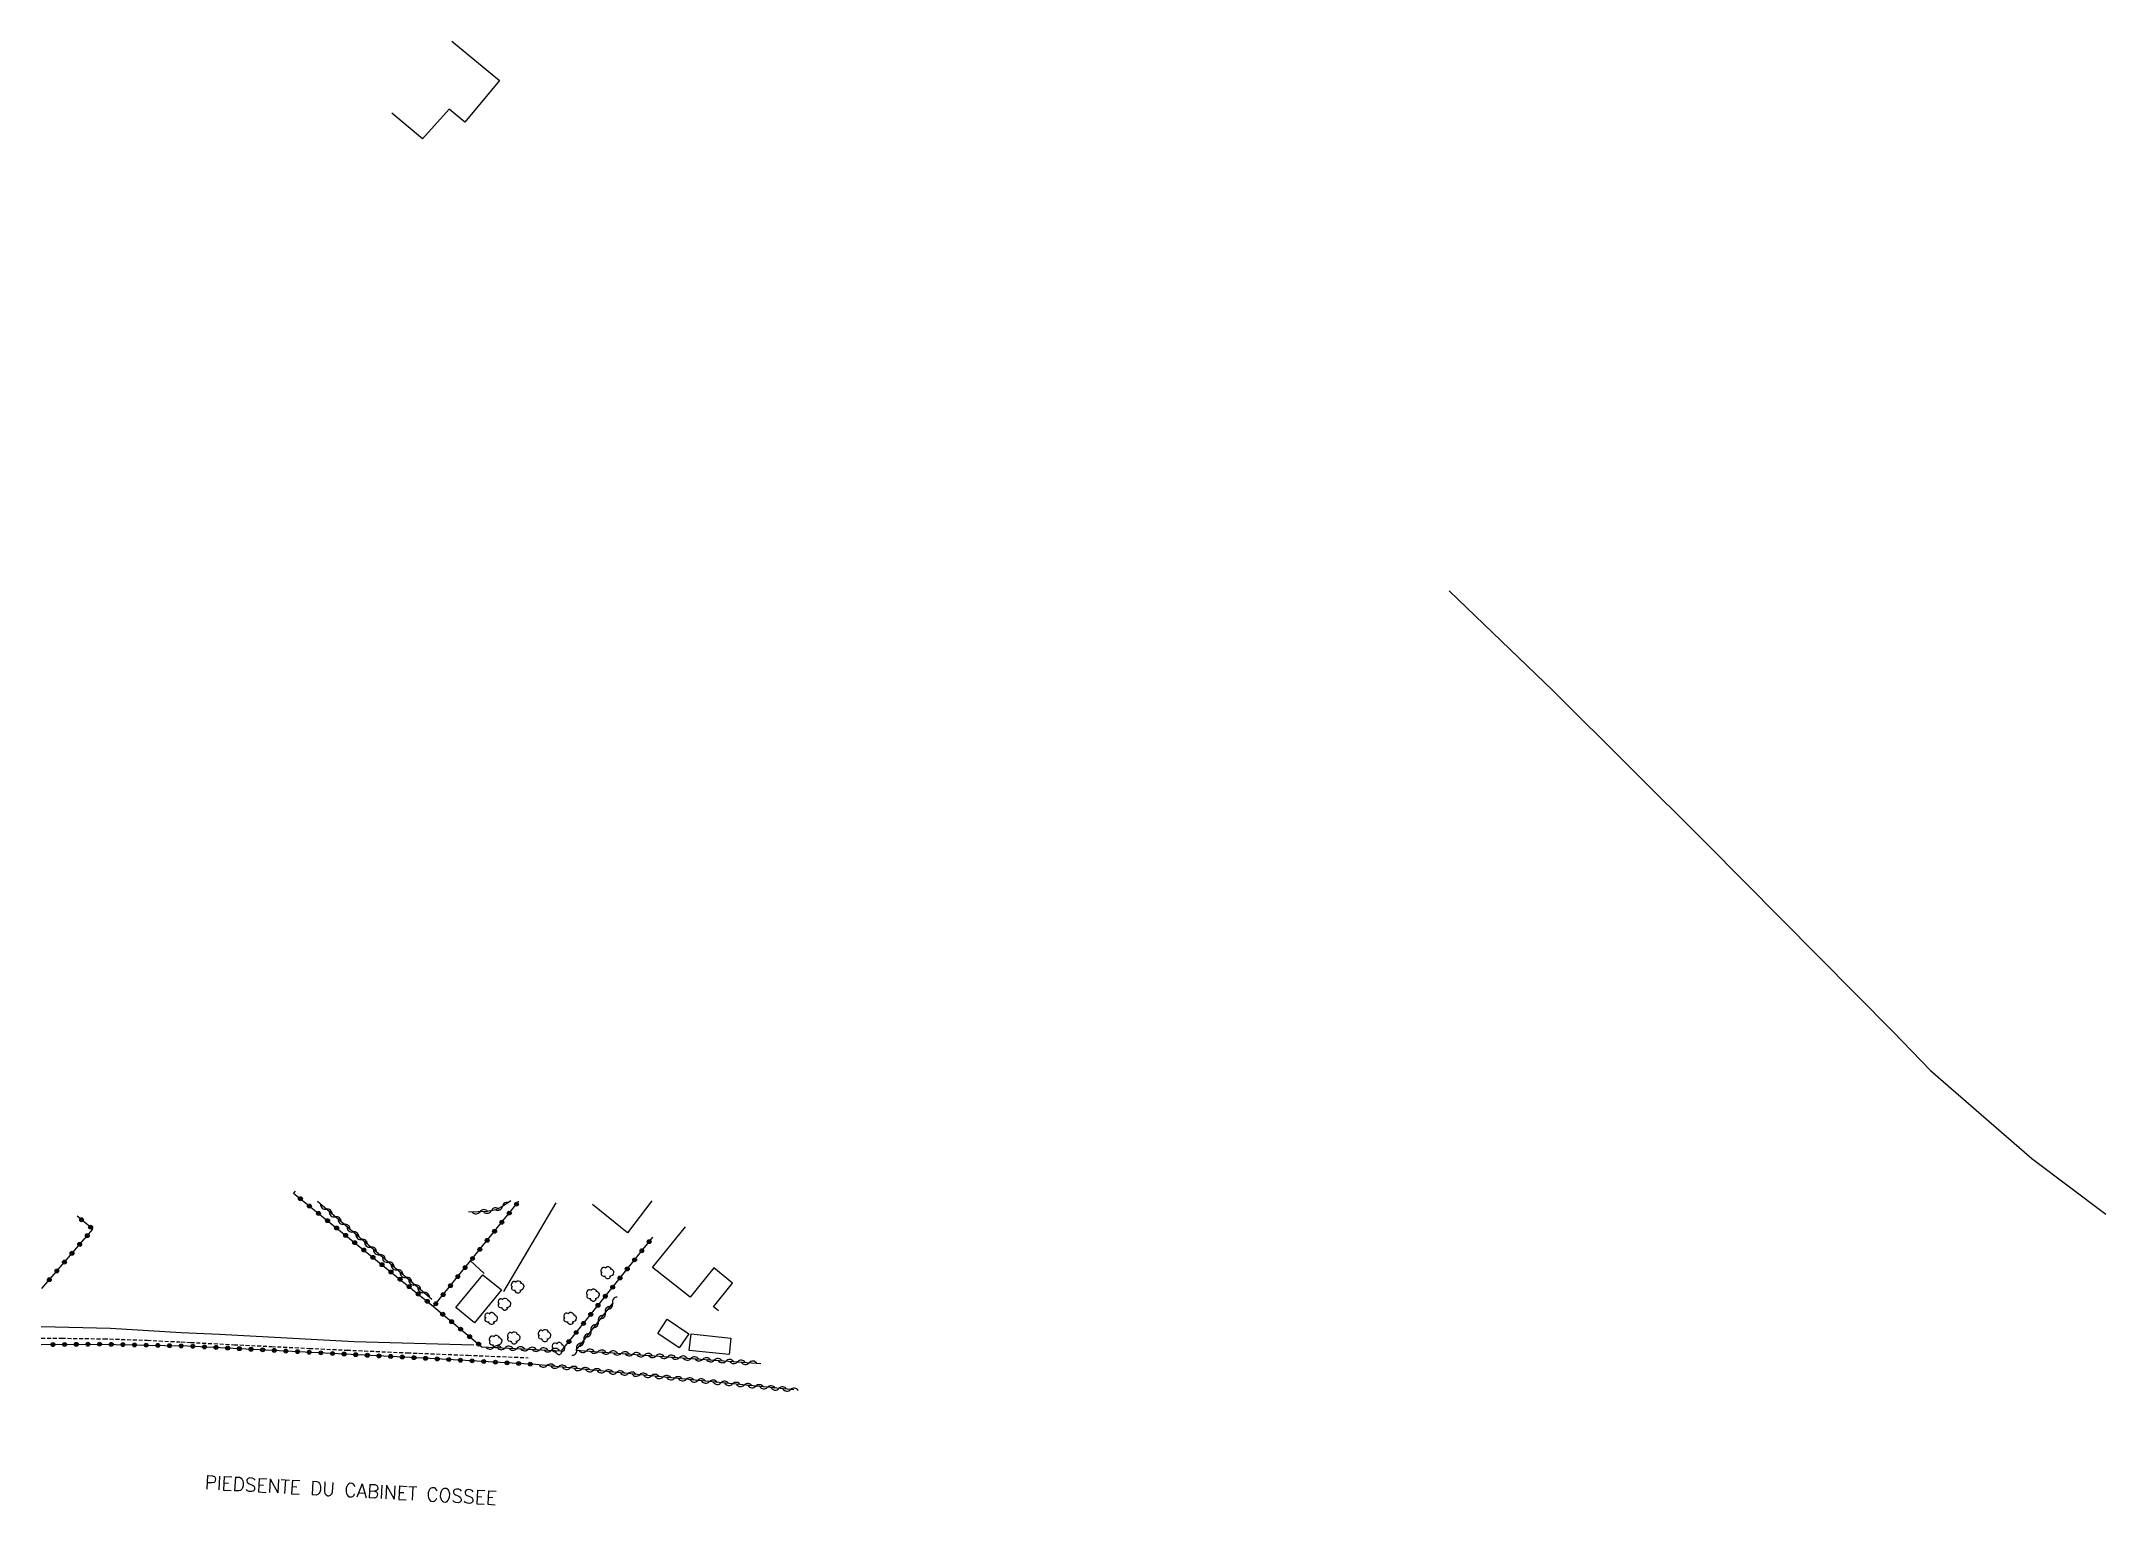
# Model space of a CAD drawing. Header units: millimetres. Extents: x 124000 to 124813, y 125000 to 125861.
# Drawn here: x 124000 to 124265.7, y 125672.4 to 125860.8 of the extents above; entities that cross this region are included whole.
import ezdxf

# ---------------------------------------------------------------- set-up
doc = ezdxf.new("R2010")
doc.units = ezdxf.units.MM
doc.linetypes.add('DASHED', pattern=[0.75, 0.5, -0.25])
doc.layers.get('0').update_dxf_attribs({"linetype": 'CONTINUOUS'})
for name, color, linetype in [('W0017', 7, 'CONTINUOUS'), ('W0070', 7, 'DASHED'), ('W0100', 7, 'CONTINUOUS'), ('W0101', 7, 'CONTINUOUS'), ('W0104', 1, 'CONTINUOUS'), ('W0300', 7, 'CONTINUOUS'), ('W0310', 3, 'CONTINUOUS'), ('W0323', 7, 'CONTINUOUS'), ('W0330', 7, 'CONTINUOUS'), ('W0333', 7, 'CONTINUOUS'), ('W0989', 7, 'CONTINUOUS')]:
    doc.layers.add(name, color=color, linetype=linetype)
doc.styles.get("Standard").update_dxf_attribs({"font": 'romans.shx', "width": 0.85})

msp = doc.modelspace()

# ---------------------------------------------------------------- texts
at = {"layer": 'W0989'}
msp.add_text('PIEDSENTE DU CABINET COSSEE', height=1.75, rotation=356.913, dxfattribs=at).set_placement((124020.99, 125674.46))

# ---------------------------------------------------------------- blocks, each defined once
blk = doc.blocks.new('T300')
for p, q in [((-0.8, 0.51), (-0.86, 0.34)), ((-0.86, 0.34), (-0.86, 0.17)), ((-0.86, 0.17), (-0.74, 0.06)), ((-0.69, 0.63), (-0.8, 0.51)), ((-0.8, -0.06), (-0.74, 0.06)), ((-0.74, 0.06), (-0.69, 0.11)), ((-0.57, 0.69), (-0.69, 0.63)), ((-0.46, 0.69), (-0.57, 0.69)), ((-0.29, 0.63), (-0.46, 0.69)), ((-0.29, 0.63), (-0.17, 0.74)), ((-0.23, 0.57), (-0.29, 0.63)), ((-0.17, 0.74), (-0.06, 0.8)), ((-0.06, 0.8), (0.06, 0.8)), ((0.06, 0.8), (0.23, 0.74)), ((0.23, 0.74), (0.34, 0.63)), ((0.34, 0.63), (0.4, 0.51)), ((0.46, 0.46), (0.34, 0.46)), ((0.4, 0.51), (0.4, 0.46)), ((0.57, 0.4), (0.46, 0.46)), ((0.57, 0.4), (0.69, 0.29)), ((0.69, 0.29), (0.74, 0.17)), ((0.74, 0.06), (0.69, -0.17)), ((0.74, 0.17), (0.74, 0.06)), ((-0.8, -0.17), (-0.8, -0.06)), ((-0.8, -0.23), (-0.8, -0.17)), ((-0.74, -0.34), (-0.8, -0.23)), ((-0.69, -0.4), (-0.74, -0.34)), ((-0.51, -0.46), (-0.69, -0.4)), ((-0.4, -0.46), (-0.51, -0.46)), ((-0.4, -0.46), (-0.34, -0.46)), ((-0.34, -0.46), (-0.34, -0.4)), ((-0.34, -0.51), (-0.34, -0.46)), ((-0.29, -0.63), (-0.34, -0.51)), ((-0.17, -0.74), (-0.29, -0.63)), ((-0.06, -0.8), (-0.17, -0.74)), ((0.06, -0.8), (-0.06, -0.8)), ((0.17, -0.74), (0.06, -0.8)), ((0.23, -0.69), (0.17, -0.74)), ((0.29, -0.46), (0.23, -0.46)), ((0.29, -0.63), (0.23, -0.69)), ((0.46, -0.4), (0.29, -0.46)), ((0.34, -0.51), (0.29, -0.63)), ((0.34, -0.51), (0.34, -0.46)), ((0.57, -0.34), (0.46, -0.4)), ((0.63, -0.29), (0.57, -0.34)), ((0.69, -0.17), (0.63, -0.29))]:
    blk.add_line(p, q)
blk = doc.blocks.new('t323o')
at = {"color": 0, "linetype": 'Continuous'}
for radius in [0.25, 0.15]:
    blk.add_circle((0, 0), radius, dxfattribs=at)
blk = doc.blocks.new('t310o')
at = {"color": 0, "linetype": 'Continuous'}
for centre, start, end in [((-0.5, 0.38), 216.8699, 323.1304), ((0.5, -0.37), 36.8699, 143.1303)]:
    blk.add_arc(centre, 0.625, start, end, dxfattribs=at)

# ---------------------------------------------------------------- linework, layer by layer
at = {"layer": 'W0017'}
for points in [[(124059.52, 125699.87), (124066.29, 125711.3)], [(124057, 125702.2), (124055.25, 125703.83)]]:
    msp.add_lwpolyline(points, dxfattribs=at)
at = {"layer": 'W0070'}
for points in [[(124000, 125693.86), (124002.62, 125693.87), (124008.05, 125693.8), (124013.64, 125693.61), (124018, 125693.39)], [(124018, 125693.39), (124019.22, 125693.33), (124024.8, 125693.04), (124029.64, 125692.81), (124034.49, 125692.57), (124039.33, 125692.34), (124047.11, 125692), (124054.88, 125691.68), (124062.66, 125691.37)]]:
    msp.add_lwpolyline(points, dxfattribs=at)
at = {"layer": 'W0100', "flags": 128}
msp.add_lwpolyline([(124052.84, 125860.82), (124058.96, 125855.77), (124054.52, 125850.4), (124052.5, 125852.07), (124049.08, 125848.25), (124045.12, 125851.55)], dxfattribs=at)
at = {"layer": 'W0101'}
for points in [[(124078.59, 125711.54), (124075.45, 125707.42), (124070.94, 125711.09)], [(124078.68, 125702.99), (124082.91, 125708.2)], [(124087.15, 125697.39), (124087.15, 125697.39), (124086.5, 125697.9), (124088.97, 125700.97), (124086.55, 125702.92), (124083.5, 125699.15), (124078.68, 125702.99)]]:
    msp.add_lwpolyline(points, dxfattribs=at)
at = {"layer": 'W0104'}
for points in [[(124053.37, 125697.82), (124056.85, 125702.05), (124059.22, 125700.12), (124055.75, 125695.87)], [(124083.63, 125694.43), (124088.77, 125693.9), (124088.55, 125691.77), (124083.4, 125692.3)]]:
    msp.add_lwpolyline(points, close=True, dxfattribs=at)
msp.add_lwpolyline([(124083.35, 125694.46), (124082.12, 125692.65), (124079.35, 125694.5), (124080.57, 125696.32), (124083.35, 125694.46)], dxfattribs=at)
at = {"layer": 'W0310'}
for points in [[(124050.27, 125698.85), (124035.55, 125711.47)], [(124060.42, 125711.57), (124059.5, 125710.92), (124058.5, 125710.42), (124057.37, 125710.2), (124056.17, 125710.15), (124054.97, 125710.1)], [(124073.57, 125698.45), (124068.82, 125692.35), (124092.6, 125690.6)], [(124056.7, 125692.77), (124066.97, 125692.27)], [(124096.86, 125687.22), (124096.86, 125687.22), (124063.6, 125690.5)]]:
    msp.add_lwpolyline(points, dxfattribs=at)
at = {"layer": 'W0323'}
for points in [[(124032.67, 125712.82), (124032.45, 125712.55), (124050.5, 125697.97), (124061.48, 125711.52)], [(124000.05, 125700.27), (124006.65, 125707.92), (124004.62, 125709.59)], [(124066.97, 125692.27), (124078.7, 125706.87)], [(124050.52, 125697.92), (124056.7, 125692.77)], [(124000, 125693.05), (124007.49, 125693.11), (124018, 125692.88)], [(124063.6, 125690.5), (124050, 125691.27), (124019.65, 125692.83), (124018, 125692.88)]]:
    msp.add_lwpolyline(points, dxfattribs=at)
at = {"layer": 'W0330'}
for points in [[(124018, 125694.58), (124008.89, 125695.14), (124000, 125695.35)], [(124055.67, 125692.98), (124040.27, 125693.4), (124022.92, 125694.35), (124018, 125694.58)]]:
    msp.add_lwpolyline(points, dxfattribs=at)
at = {"layer": 'W0333', "ltscale": 0.5}
msp.add_lwpolyline([(124181.21, 125790.06), (124194.6, 125777.22), (124214.35, 125757.57), (124238.37, 125733.32), (124243.15, 125728.32), (124256.2, 125717), (124265.71, 125709.85)], dxfattribs=at)

# ---------------------------------------------------------------- block references
at = {"layer": 'W0300', "rotation": 359.9999899820874}
for p in [(124072.9, 125702.3), (124061.35, 125700.47), (124071.05, 125699.42), (124057.95, 125696.42), (124059.65, 125698.25), (124068.1, 125696.42), (124058.52, 125693.45), (124060.85, 125693.9), (124064.82, 125694.2), (124066.62, 125692.55)]:
    msp.add_blockref('T300', p, dxfattribs=at)
at = {"layer": 'W0310'}
for p, rotation in [((124036.69, 125710.49), 139.3932553617284), ((124037.83, 125709.51), 139.3932553617284), ((124056.47, 125710.16), 182.3859440305333), ((124057.95, 125710.31), 190.8423812381401), ((124059.34, 125710.84), 206.565051177078), ((124038.97, 125708.54), 139.3932553617284), ((124040.11, 125707.56), 139.3932553617284), ((124041.24, 125706.59), 139.3932553617284), ((124042.38, 125705.61), 139.3932553617284), ((124043.52, 125704.63), 139.3932553617284), ((124044.66, 125703.66), 139.3932553617284), ((124045.8, 125702.68), 139.3932553617284), ((124046.94, 125701.7), 139.3932553617284), ((124048.08, 125700.73), 139.3932553617284), ((124049.22, 125699.75), 139.3932553617284), ((124073.52, 125698.39), 232.0925173282333), ((124071.68, 125696.02), 232.0925173282333), ((124072.6, 125697.2), 232.0925173282333), ((124069.83, 125693.65), 232.0925173282333), ((124070.75, 125694.84), 232.0925173282333), ((124058.2, 125692.69), 357.2119144617557), ((124059.7, 125692.62), 357.2119144617557), ((124061.19, 125692.55), 357.2119144617557), ((124062.69, 125692.48), 357.2119144617557), ((124064.19, 125692.4), 357.2119144617557), ((124065.69, 125692.33), 357.2119144617557), ((124068.91, 125692.47), 232.0925173282333), ((124070.16, 125692.25), 355.7916478204179), ((124071.66, 125692.14), 355.7916478204179), ((124073.15, 125692.03), 355.7916478204179), ((124074.65, 125691.92), 355.7916478204179), ((124076.14, 125691.81), 355.7916478204179), ((124077.64, 125691.7), 355.7916478204179), ((124079.14, 125691.59), 355.7916478204179), ((124080.63, 125691.48), 355.7916478204179), ((124082.13, 125691.37), 355.7916478204179), ((124083.62, 125691.26), 355.7916478204179), ((124085.12, 125691.15), 355.7916478204179), ((124086.62, 125691.04), 355.7916478204179), ((124088.11, 125690.93), 355.7916478204179), ((124089.61, 125690.82), 355.7916478204179), ((124065.09, 125690.35), 174.3683004923241), ((124066.59, 125690.21), 174.3683004923241), ((124068.08, 125690.06), 174.3683004923241), ((124069.57, 125689.91), 174.3683004923241), ((124071.06, 125689.76), 174.3683004923241), ((124072.56, 125689.62), 174.3683004923241), ((124074.05, 125689.47), 174.3683004923241), ((124075.54, 125689.32), 174.3683004923241), ((124077.03, 125689.18), 174.3683004923241), ((124078.53, 125689.03), 174.3683004923241), ((124080.02, 125688.88), 174.3683004923241), ((124081.51, 125688.73), 174.3683004923241), ((124083.01, 125688.59), 174.3683004923241), ((124084.5, 125688.44), 174.3683004923241), ((124085.99, 125688.29), 174.3683004923241), ((124087.48, 125688.14), 174.3683004923241), ((124091.1, 125690.71), 355.7916478204179), ((124088.98, 125688), 174.3683004923241), ((124090.47, 125687.85), 174.3683004923241), ((124091.96, 125687.7), 174.3683004923241), ((124093.46, 125687.56), 174.3683004923241), ((124094.95, 125687.41), 174.3683004923241), ((124096.44, 125687.26), 174.3683004923241)]:
    msp.add_blockref('t310o', p, dxfattribs=dict(at, rotation=rotation))
at = {"layer": 'W0323'}
for p, rotation in [((124033.35, 125711.83), 321.0644775534988), ((124034.51, 125710.88), 321.0644775534988), ((124035.68, 125709.94), 321.0644775534988), ((124060.23, 125709.97), 50.9718318468836), ((124061.17, 125711.13), 50.9718318468836), ((124005.18, 125709.12), 140.6118896924946), ((124005.92, 125707.08), 49.23698704939631), ((124006.34, 125708.17), 140.6118896924946), ((124036.85, 125709), 321.0644775534988), ((124038.01, 125708.06), 321.0644775534988), ((124039.18, 125707.11), 321.0644775534988), ((124058.34, 125707.64), 50.9718318468836), ((124059.28, 125708.8), 50.9718318468836), ((124003.96, 125704.81), 49.23698704939631), ((124004.94, 125705.95), 49.23698704939631), ((124040.35, 125706.17), 321.0644775534988), ((124041.51, 125705.23), 321.0644775534988), ((124042.68, 125704.29), 321.0644775534988), ((124055.5, 125704.14), 50.9718318468836), ((124056.45, 125705.31), 50.9718318468836), ((124057.39, 125706.47), 50.9718318468836), ((124077.3, 125705.13), 51.22479956729986), ((124078.24, 125706.3), 51.22479956729986), ((124001.03, 125701.4), 49.23698704939631), ((124002, 125702.54), 49.23698704939631), ((124002.98, 125703.67), 49.23698704939631), ((124043.85, 125703.34), 321.0644775534988), ((124045.01, 125702.4), 321.0644775534988), ((124046.18, 125701.46), 321.0644775534988), ((124053.61, 125701.81), 50.9718318468836), ((124054.56, 125702.97), 50.9718318468836), ((124074.48, 125701.62), 51.22479956729986), ((124075.42, 125702.79), 51.22479956729986), ((124076.36, 125703.96), 51.22479956729986), ((124047.35, 125700.51), 321.0644775534988), ((124048.51, 125699.57), 321.0644775534988), ((124051.73, 125699.48), 50.9718318468836), ((124052.67, 125700.64), 50.9718318468836), ((124072.6, 125699.28), 51.22479956729986), ((124073.54, 125700.45), 51.22479956729986), ((124049.68, 125698.63), 321.0644775534988), ((124050.78, 125698.31), 50.9718318468836), ((124051.67, 125696.96), 320.2081037530046), ((124070.72, 125696.94), 51.22479956729986), ((124071.66, 125698.11), 51.22479956729986), ((124052.82, 125696), 320.2081037530046), ((124053.97, 125695.04), 320.2081037530046), ((124055.13, 125694.08), 320.2081037530046), ((124067.91, 125693.44), 51.22479956729986), ((124068.85, 125694.61), 51.22479956729986), ((124069.79, 125695.78), 51.22479956729986), ((124001.5, 125693.06), 0.485789419501544), ((124003, 125693.07), 0.485789419501544), ((124004.5, 125693.09), 0.485789419501544), ((124006, 125693.1), 0.485789419501544), ((124007.5, 125693.11), 358.7467014731398), ((124009, 125693.08), 358.7467014731398), ((124010.5, 125693.05), 358.7467014731398), ((124012, 125693.01), 358.7467014731398), ((124013.5, 125692.98), 358.7467014731398), ((124015, 125692.95), 358.7467014731398), ((124016.5, 125692.92), 358.7467014731398), ((124018, 125692.88), 358.7467014731398), ((124019.5, 125692.84), 178.2642954109645), ((124021, 125692.76), 177.0462704819421), ((124022.5, 125692.69), 177.0462704819421), ((124023.99, 125692.61), 177.0462704819421), ((124025.49, 125692.53), 177.0462704819421), ((124026.99, 125692.45), 177.0462704819421), ((124028.49, 125692.38), 177.0462704819421), ((124029.99, 125692.3), 177.0462704819421), ((124031.48, 125692.22), 177.0462704819421), ((124032.98, 125692.15), 177.0462704819421), ((124034.48, 125692.07), 177.0462704819421), ((124035.98, 125691.99), 177.0462704819421), ((124037.48, 125691.91), 177.0462704819421), ((124038.97, 125691.84), 177.0462704819421), ((124040.47, 125691.76), 177.0462704819421), ((124041.97, 125691.68), 177.0462704819421), ((124043.47, 125691.6), 177.0462704819421), ((124044.97, 125691.53), 177.0462704819421), ((124046.46, 125691.45), 177.0462704819421), ((124047.96, 125691.37), 177.0462704819421), ((124049.46, 125691.29), 177.0462704819421), ((124050.96, 125691.21), 176.7721058983383), ((124052.45, 125691.13), 176.7721058983383), ((124053.95, 125691.04), 176.7721058983383), ((124055.45, 125690.96), 176.7721058983383), ((124056.28, 125693.12), 320.2081037530046), ((124056.95, 125690.88), 176.7721058983383), ((124058.45, 125690.79), 176.7721058983383), ((124059.94, 125690.71), 176.7721058983383), ((124061.44, 125690.62), 176.7721058983383), ((124062.94, 125690.54), 176.7721058983383)]:
    msp.add_blockref('t323o', p, dxfattribs=dict(at, rotation=rotation))

msp.set_redraw_order([(e.dxf.handle, doc.entitydb.next_handle()) for e in msp.query("TEXT MTEXT ATTDEF DIMENSION ARC_DIMENSION")])  # texts and dimensions are drawn at this point

doc.saveas('drawing.dxf')
